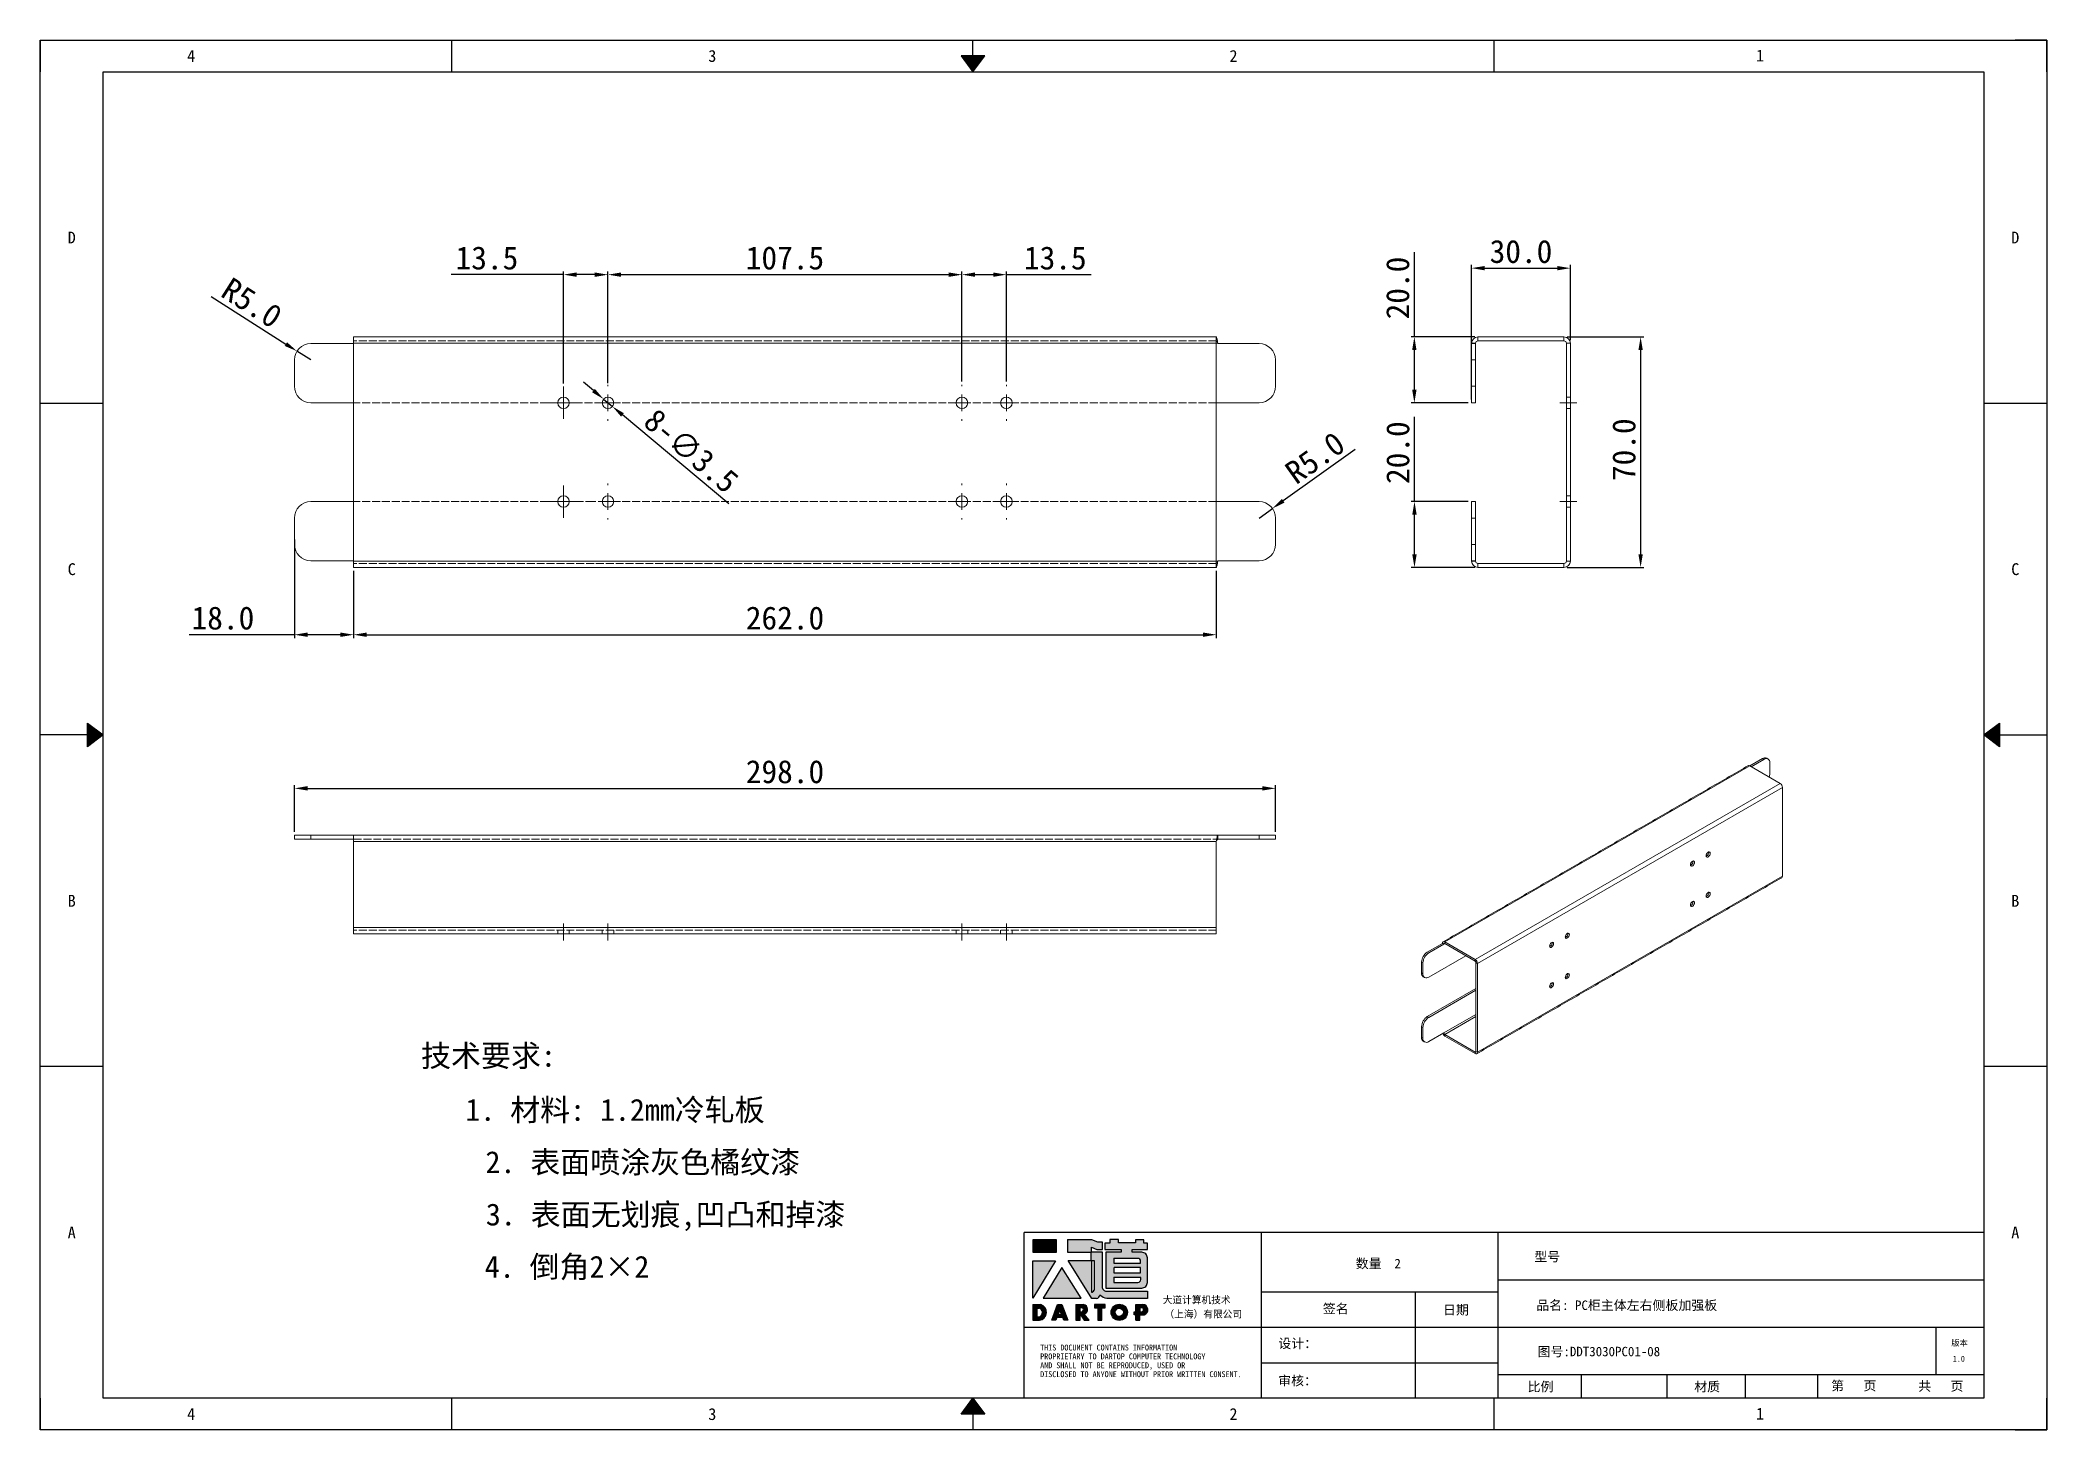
# Model space of a CAD drawing. Header units: millimetres. Extents: x 12436 to 30221, y 8547 to 23793.
# Drawn here: x 29223 to 29832, y 17318 to 17740 of the extents above; entities that cross this region are included whole.
import ezdxf
from ezdxf.enums import TextEntityAlignment as Align

# ---------------------------------------------------------------- set-up
doc = ezdxf.new("R2010")
doc.units = ezdxf.units.MM
doc.header["$PDSIZE"] = -1
for name, pattern in [('ACAD_ISO02W100', [15, 12, -3]), ('CENTER', [10.16, 6.35, -1.27, 1.27, -1.27]), ('DOT', [0.25, 0, -0.25]), ('HIDDEN', [1.905, 1.27, -0.635])]:
    doc.linetypes.add(name, pattern=pattern)
for name, color, linetype in [('4', 7, 'Continuous'), ('print', 30, 'Continuous'), ('点画线', 1, 'CENTER'), ('虚线', 6, 'ACAD_ISO02W100')]:
    doc.layers.add(name, color=color, linetype=linetype)
doc.styles.add('Dartop', font='SIMFANG.TTF')
doc.styles.add('HZ', font='SimSun.ttf')
doc.styles.add('hzHT', font='SIMHEI.TTF')
doc.dimstyles.new('副本 (2) ISO-25', dxfattribs={"dimtxt": 7, "dimasz": 4, "dimexe": 1, "dimexo": 1, "dimgap": 1.524, "dimtad": 1, "dimdec": 1, "dimzin": 0, "dimdsep": 46, "dimtxsty": 'Standard', "dimcen": 2.5, "dimclrd": 4, "dimclre": 4, "dimclrt": 4, "dimadec": 0, "dimazin": 0, "dimtfac": 1, "dimtdec": 1, "dimtmove": 0, "dimatfit": 3, "dimfxl": 1, "dimtzin": 0, "dimarcsym": 0})

msp = doc.modelspace()

# ---------------------------------------------------------------- texts
at = {"color": 0}
for s, height, style, p in [('4', 3.598, 'Dartop', (29268.673, 17734.903)), ('3', 3.598, 'Dartop', (29426.977, 17734.903)), ('2', 3.598, 'Dartop', (29585.281, 17734.903)), ('1', 3.598, 'Dartop', (29745.225, 17735.017)), ('D', 3.598, 'Dartop', (29232.416, 17679.736)), ('D', 3.598, 'Dartop', (29822.738, 17679.736)), ('C', 3.598, 'Dartop', (29232.416, 17578.997)), ('C', 3.598, 'Dartop', (29822.738, 17578.997)), ('B', 3.598, 'Dartop', (29232.416, 17478.258)), ('B', 3.598, 'Dartop', (29822.738, 17478.258)), ('A', 3.598, 'Dartop', (29232.416, 17377.519)), ('A', 3.598, 'Dartop', (29822.738, 17377.519)), ('型号', 2.8783, 'hzHT', (29680.566, 17370.198)), ('数量  2', 2.8783, 'hzHT', (29629.268, 17368.084)), ('签名', 2.8783, 'hzHT', (29616.338, 17354.367)), ('日期', 2.8783, 'hzHT', (29652.86, 17354.013)), ('品名: PC柜主体左右侧板加强板  ', 2.87826, 'hzHT', (29706.672, 17355.422)), ('图号:DDT3030PC01-08', 2.87826, 'hzHT', (29696.263, 17341.353)), ('版本', 1.7989, 'hzHT', (29805.809, 17343.961)), ('1.0', 1.7989, 'Dartop', (29805.593, 17339.153)), ('比例', 2.8783, 'hzHT', (29678.559, 17330.672)), ('材质', 2.8783, 'hzHT', (29729.163, 17330.672)), ('第   页', 2.8783, 'hzHT', (29773.688, 17330.971)), ('共   页', 2.8783, 'hzHT', (29800.127, 17330.866)), ('4', 3.598, 'Dartop', (29268.673, 17322.352)), ('3', 3.598, 'Dartop', (29426.977, 17322.352)), ('2', 3.598, 'Dartop', (29585.281, 17322.352)), ('1', 3.598, 'Dartop', (29745.225, 17322.467))]:
    msp.add_text(s, height=height, dxfattribs=dict(at, style=style)).set_placement(p, align=Align.MIDDLE_CENTER)
at = {"style": 'HZ'}
for s, height, p in [('技术要求:', 6.6746, (29358.983, 17431.213)), ('     1. 材料: 1.2mm冷轧板      ', 6.67459, (29399.693, 17414.772)), ('    2. 表面喷涂灰色橘纹漆', 6.67459, (29396.783, 17398.88)), ('3. 表面无划痕,凹凸和掉漆', 6.67459, (29412.808, 17382.988)), ('4. 倒角2×2         ', 6.67459, (29403.277, 17367.096))]:
    msp.add_text(s, height=height, dxfattribs=at).set_placement(p, align=Align.MIDDLE_CENTER)
at = {"color": 0, "style": 'hzHT'}
for s, height, p in [('THIS DOCUMENT CONTAINS INFORMATION', 1.79891, (29526.576, 17341.667)), ('PROPRIETARY TO DARTOP COMPUTER TECHNOLOGY', 1.79891, (29526.576, 17338.969)), ('设计：', 2.8783, (29598.902, 17342.376)), ('AND SHALL NOT BE REPRODUCED, USED OR', 1.79891, (29526.576, 17336.27)), ('DISCLOSED TO ANYONE WITHOUT PRIOR WRITTEN CONSENT.', 1.79891, (29526.576, 17333.572)), ('审核：', 2.8783, (29598.859, 17331.041))]:
    msp.add_text(s, height=height, dxfattribs=at).set_placement(p)
at = {"layer": '4', "color": 0, "style": 'hzHT'}
for s, p in [('大道计算机技术', (29563.783, 17355.955)), ('（上海）有限公司', (29564.326, 17351.653))]:
    msp.add_text(s, height=2.1587, dxfattribs=at).set_placement(p)

# ---------------------------------------------------------------- blocks, each defined once
blk = doc.blocks.new('*U72')
at = {"color": 254, "linetype": 'Continuous', "extrusion": (0, 0, -1)}
for points in [[(-17, 0.333), (-16.812, 0.25), (-17, 0.5)], [(-17, 0.333), (-17.188, 0.25), (-16.812, 0.25)], [(-17, 0.333), (-17, 0.5), (-17.188, 0.25)]]:
    blk.add_solid(points, dxfattribs=at)
blk = doc.blocks.new('*U71')
at = {"color": 254, "linetype": 'Continuous', "extrusion": (0, 0, -1)}
for points in [[(-33.167, 11), (-33, 11), (-33.25, 11.188)], [(-33.167, 11), (-33.25, 11.188), (-33.25, 10.812)], [(-33.167, 11), (-33.25, 10.812), (-33, 11)]]:
    blk.add_solid(points, dxfattribs=at)
blk = doc.blocks.new('*U73')
at = {"color": 254, "linetype": 'Continuous'}
for points in [[(17, 21.667), (17.188, 21.75), (16.812, 21.75)], [(17, 21.667), (16.812, 21.75), (17, 21.5)], [(17, 21.667), (17, 21.5), (17.188, 21.75)]]:
    blk.add_solid(points, dxfattribs=at)
blk = doc.blocks.new('*U70')
at = {"color": 254, "linetype": 'Continuous', "extrusion": (0, 0, -1)}
for points in [[(-0.833, 11), (-0.75, 10.812), (-0.75, 11.188)], [(-0.833, 11), (-0.75, 11.188), (-1, 11)], [(-0.833, 11), (-1, 11), (-0.75, 10.812)]]:
    blk.add_solid(points, dxfattribs=at)
blk = doc.blocks.new('dadao')
for p, q in [((48, 19.2), (44.9, 10.4)), ((44.9, 10.4), (51.2, 10.4)), ((51.2, 10.4), (48, 19.2))]:
    blk.add_line(p, q)
for points in [[(41.8, 121.6), (41.8, 143.7), (-0.4, 143.7), (-0.4, 121.6), (41.8, 121.6)], [(104.8, 122), (104.8, 130.3), (114.1, 126.3), (124.2, 126.3), (124.2, 139.6), (115.9, 139.6), (105.1, 143.9), (61.5, 143.9)], [(61.7, 144), (61.7, 121.3), (103.9, 121.3)], [(113.4, 38.7), (105.1, 38.7), (63, 106.5), (103.9, 106.5), (103.9, 120.9), (103.9, 121.3)], [(109.7, 53.6), (109.7, 106.2), (104.3, 106.2), (104.3, 50.4), (106.6, 50.4)], [(144.6, 94.4), (144.6, 84.8), (192, 84.8), (192, 94.1), (144.9, 94.1)], [(120.2, 45), (119.5, 45), (119.5, 44.6)], [(0, 28), (0, 0), (11.8, 0)], [(0.1, 28), (14, 28)], [(7.1, 21.8), (7.1, 6.1), (12, 6.1)], [(7.1, 21.8), (11.4, 21.8)], [(76.8, 28.2), (76.8, 0), (84.1, 0), (84.1, 11.1), (91.6, -0.1), (100.3, -0.1), (91.7, 11.1)], [(76.8, 28.2), (90.6, 28.2)], [(84, 22.7), (84, 15.3), (87.2, 15.3)], [(84, 22.7), (87.3, 22.7)], [(183.7, 0), (183.7, 9.6), (180.6, 9.6), (180.6, 14.9), (183.8, 14.9), (183.8, 28.1), (196.1, 28.1), (196.5, 28.1)], [(183.7, 0), (190.9, 0), (190.9, 9.6), (198.8, 9.6)], [(194.9, 22.3), (190.8, 22.3), (190.8, 15), (194.4, 15)]]:
    blk.add_lwpolyline(points)
blk.add_lwpolyline([(137.1, 144.2), (137.1, 137.9), (128.3, 137.9), (128.3, 126.5), (157.3, 126.5), (157.3, 121.5), (130.3, 121.5), (130.3, 57.5), (194.4, 57.5, 0.414214), (204.4, 67.5), (204.4, 111.3, 0.414214), (194.4, 121.3), (177.5, 121.3), (177.5, 126.3), (204.7, 126.3), (204.7, 137.7), (198.2, 137.7), (198.2, 143.9), (183.3, 143.9), (183.3, 138), (153, 138), (153, 144.2), (137.1, 144.2)], format="xyb", close=True)
for points in [[(104.8, 122), (123.4, 122), (123.4, 60, 0.414214), (131.4, 52), (204.8, 52), (204.8, 39.1), (131.7, 39.1)], [(144.3, 110.8), (144.3, 101.8), (192.3, 101.8), (192.3, 105.5, 0.414214), (187.3, 110.5), (144.3, 110.5)], [(144.6, 77), (144.6, 67.5), (187.6, 67.5, 0.414214), (192.6, 72.5), (192.6, 76.4), (144.6, 76.4)]]:
    blk.add_lwpolyline(points, format="xyb")
for points in [[(-0.3, 106.2), (40.4, 106.2), (-0.3, 39.7), (-0.3, 106.2)], [(51.7, 94.1), (18.4, 39.3), (86.2, 39.3)], [(43.8, 28.2), (51.8, 28.2), (62.6, -0.1), (55, -0.1), (53.2, 5), (42.9, 5), (41.1, 0), (33.6, 0)], [(110, 28.1), (110, 21.9), (116, 21.9), (116, -0.1), (123.2, -0.1), (123.2, 22), (129.2, 22), (129.2, 28.1), (110, 28.1)]]:
    blk.add_lwpolyline(points, close=True)
for radius in [14.5, 7.44]:
    blk.add_circle((154.2, 14.2), radius)
for centre, radius, start, end in [((99.2, 60.7), 12.6, 305.6399, 325.969), ((111.6, 46.7), 8.19, 282.9811, 347.6627), ((136, 61.7), 22.9, 226.7358, 259.3209), ((8.5, 13.9), 8.49, 294.2143, 69.7177), ((9.6, 14.2), 14.4, 278.6604, 72.3203), ((86.4, 19), 3.8, 282.527, 76.7196), ((88.6, 19.4), 8.95, 290.6073, 77.2124), ((193.7, 18.7), 3.8, 280.9891, 72.5513), ((195.7, 18.6), 9.51, 288.8959, 85.2442)]:
    blk.add_arc(centre, radius, start, end)
blk = doc.blocks.new('SW_CENTERMARKSYMBOL_0')
at = {"color": 0, "linetype": 'Continuous', "lineweight": 0}
for p, q in [((-5, 0), (-5.5, 0)), ((0, 0), (-2.5, 0)), ((0, 5), (0, 5.5)), ((0, 0), (0, 2.5)), ((0, 0), (0, -2.5)), ((0, 0), (2.5, 0)), ((5, 0), (5.5, 0)), ((0, -5), (0, -5.5))]:
    blk.add_line(p, q, dxfattribs=at)
blk = doc.blocks.new('SW_CENTERMARKSYMBOL_1')
at = {"color": 0, "linetype": 'Continuous', "lineweight": 0}
for p, q in [((-2.5, 0), (-4.9, 0)), ((0, 0), (-2.5, 0)), ((0, 2.5), (0, 4.9)), ((0, 0), (0, 2.5)), ((0, 0), (0, -2.5)), ((0, 0), (2.5, 0)), ((2.5, 0), (4.9, 0)), ((0, -2.5), (0, -4.9))]:
    blk.add_line(p, q, dxfattribs=at)
blk = doc.blocks.new('SW_CENTERMARKSYMBOL_2')
at = {"color": 0, "linetype": 'Continuous', "lineweight": 0}
for p, q in [((-2.5, 0), (-4.9, 0)), ((0, 0), (-2.5, 0)), ((0, 2.5), (0, 4.9)), ((0, 0), (0, 2.5)), ((0, 0), (0, -2.5)), ((0, 0), (2.5, 0)), ((2.5, 0), (4.9, 0)), ((0, -2.5), (0, -4.9))]:
    blk.add_line(p, q, dxfattribs=at)
blk = doc.blocks.new('SW_CENTERMARKSYMBOL_3')
at = {"color": 0, "linetype": 'Continuous', "lineweight": 0}
for p, q in [((-5, 0), (-5.5, 0)), ((0, 0), (-2.5, 0)), ((0, 5), (0, 5.5)), ((0, 0), (0, 2.5)), ((0, 0), (0, -2.5)), ((0, 0), (2.5, 0)), ((5, 0), (5.5, 0)), ((0, -5), (0, -5.5))]:
    blk.add_line(p, q, dxfattribs=at)
blk = doc.blocks.new('SW_CENTERMARKSYMBOL_4')
at = {"color": 0, "linetype": 'Continuous', "lineweight": 0}
for p, q in [((-5, 0), (-5.5, 0)), ((0, 0), (-2.5, 0)), ((0, 5), (0, 5.5)), ((0, 0), (0, 2.5)), ((0, 0), (0, -2.5)), ((0, 0), (2.5, 0)), ((5, 0), (5.5, 0)), ((0, -5), (0, -5.5))]:
    blk.add_line(p, q, dxfattribs=at)
blk = doc.blocks.new('SW_CENTERMARKSYMBOL_5')
at = {"color": 0, "linetype": 'Continuous', "lineweight": 0}
for p, q in [((-5, 0), (-5.5, 0)), ((0, 0), (-2.5, 0)), ((0, 5), (0, 5.5)), ((0, 0), (0, 2.5)), ((0, 0), (0, -2.5)), ((0, 0), (2.5, 0)), ((5, 0), (5.5, 0)), ((0, -5), (0, -5.5))]:
    blk.add_line(p, q, dxfattribs=at)
blk = doc.blocks.new('SW_CENTERMARKSYMBOL_6')
at = {"color": 0, "linetype": 'Continuous', "lineweight": 0}
for p, q in [((-5, 0), (-5.5, 0)), ((0, 0), (-2.5, 0)), ((0, 5), (0, 5.5)), ((0, 0), (0, 2.5)), ((0, 0), (0, -2.5)), ((0, 0), (2.5, 0)), ((5, 0), (5.5, 0)), ((0, -5), (0, -5.5))]:
    blk.add_line(p, q, dxfattribs=at)
blk = doc.blocks.new('SW_CENTERMARKSYMBOL_7')
at = {"color": 0, "linetype": 'Continuous', "lineweight": 0}
for p, q in [((-5, 0), (-5.5, 0)), ((0, 0), (-2.5, 0)), ((0, 5), (0, 5.5)), ((0, 0), (0, 2.5)), ((0, 0), (0, -2.5)), ((0, 0), (2.5, 0)), ((5, 0), (5.5, 0)), ((0, -5), (0, -5.5))]:
    blk.add_line(p, q, dxfattribs=at)
blk = doc.blocks.new('*D119')
at = {"color": 4, "lineweight": -2}
for p, q in [((29622.29, 17615.34), (29600.39, 17599.76)), ((29593.05, 17594.54), (29597.13, 17597.44))]:
    blk.add_line(p, q, dxfattribs=at)
at = {"color": 4}
blk.add_solid([(29600, 17600.3), (29600.77, 17599.22), (29597.13, 17597.44)], dxfattribs=at)
at = {"layer": 'Defpoints', "color": 0}
for p in [(29597.13, 17597.44), (29593.05, 17594.54)]:
    blk.add_point(p, dxfattribs=at)
at = {"color": 4, "insert": (29610.05, 17612.8), "char_height": 7, "attachment_point": 5, "rotation": 35.42848}
blk.add_mtext('R5.0', dxfattribs=at)
blk = doc.blocks.new('*D120')
at = {"color": 4, "lineweight": -2}
for p, q in [((29274.76, 17661.78), (29297.45, 17647.37)), ((29305.05, 17642.54), (29300.83, 17645.22))]:
    blk.add_line(p, q, dxfattribs=at)
at = {"color": 4}
blk.add_solid([(29297.81, 17647.93), (29297.1, 17646.81), (29300.83, 17645.22)], dxfattribs=at)
at = {"layer": 'Defpoints', "color": 0}
for p in [(29300.83, 17645.22), (29305.05, 17642.54)]:
    blk.add_point(p, dxfattribs=at)
at = {"color": 4, "insert": (29287.12, 17659.89), "char_height": 7, "attachment_point": 5, "rotation": 327.57403}
blk.add_mtext('R5.0', dxfattribs=at)
blk = doc.blocks.new('*D121')
at = {"color": 4, "lineweight": -2}
for p, q in [((29300.05, 17587.97), (29300.05, 17558.09)), ((29318.05, 17578.54), (29318.05, 17558.09)), ((29300.05, 17559.09), (29268.07, 17559.09)), ((29314.05, 17559.09), (29304.05, 17559.09))]:
    blk.add_line(p, q, dxfattribs=at)
at = {"color": 4}
for points in [[(29304.05, 17559.76), (29304.05, 17558.43), (29300.05, 17559.09)], [(29314.05, 17559.76), (29314.05, 17558.43), (29318.05, 17559.09)]]:
    blk.add_solid(points, dxfattribs=at)
at = {"layer": 'Defpoints', "color": 0}
for p in [(29300.05, 17588.97), (29318.05, 17579.54), (29318.05, 17559.09)]:
    blk.add_point(p, dxfattribs=at)
at = {"color": 4, "insert": (29278.34, 17564.12), "char_height": 7, "attachment_point": 5}
blk.add_mtext('18.0', dxfattribs=at)
blk = doc.blocks.new('*D122')
at = {"color": 4, "lineweight": -2}
for p, q in [((29300.05, 17499.19), (29300.05, 17513.42)), ((29304.05, 17512.42), (29594.05, 17512.42)), ((29598.05, 17499.19), (29598.05, 17513.42))]:
    blk.add_line(p, q, dxfattribs=at)
at = {"color": 4}
for points in [[(29304.05, 17513.09), (29304.05, 17511.75), (29300.05, 17512.42)], [(29594.05, 17513.09), (29594.05, 17511.75), (29598.05, 17512.42)]]:
    blk.add_solid(points, dxfattribs=at)
at = {"layer": 'Defpoints', "color": 0}
for p in [(29598.05, 17512.42), (29300.05, 17498.19), (29598.05, 17498.19)]:
    blk.add_point(p, dxfattribs=at)
at = {"color": 4, "insert": (29449.05, 17517.44), "char_height": 7, "attachment_point": 5}
blk.add_mtext('298.0', dxfattribs=at)
blk = doc.blocks.new('*D123')
at = {"color": 4, "lineweight": -2}
for p, q in [((29318.05, 17578.54), (29318.05, 17558.09)), ((29580.05, 17578.54), (29580.05, 17558.09)), ((29322.05, 17559.09), (29576.05, 17559.09))]:
    blk.add_line(p, q, dxfattribs=at)
at = {"color": 4}
for points in [[(29322.05, 17559.76), (29322.05, 17558.43), (29318.05, 17559.09)], [(29576.05, 17559.76), (29576.05, 17558.43), (29580.05, 17559.09)]]:
    blk.add_solid(points, dxfattribs=at)
at = {"layer": 'Defpoints', "color": 0}
for p in [(29318.05, 17579.54), (29580.05, 17579.54), (29580.05, 17559.09)]:
    blk.add_point(p, dxfattribs=at)
at = {"color": 4, "insert": (29449.05, 17564.12), "char_height": 7, "attachment_point": 5}
blk.add_mtext('262.0', dxfattribs=at)
blk = doc.blocks.new('*D124')
at = {"color": 4, "lineweight": -2}
for p, q in [((29657.6, 17630.54), (29657.6, 17671.44)), ((29661.6, 17670.44), (29683.6, 17670.44)), ((29687.6, 17648.61), (29687.6, 17671.44))]:
    blk.add_line(p, q, dxfattribs=at)
at = {"color": 4}
for points in [[(29661.6, 17671.1), (29661.6, 17669.77), (29657.6, 17670.44)], [(29683.6, 17671.1), (29683.6, 17669.77), (29687.6, 17670.44)]]:
    blk.add_solid(points, dxfattribs=at)
at = {"layer": 'Defpoints', "color": 0}
for p in [(29687.6, 17670.44), (29687.6, 17647.61), (29657.6, 17629.54)]:
    blk.add_point(p, dxfattribs=at)
at = {"color": 4, "insert": (29672.6, 17675.46), "char_height": 7, "attachment_point": 5}
blk.add_mtext('30.0', dxfattribs=at)
blk = doc.blocks.new('*D125')
at = {"color": 4, "lineweight": -2}
for p, q in [((29686.67, 17649.54), (29709.94, 17649.54)), ((29708.94, 17645.54), (29708.94, 17583.54)), ((29686.67, 17579.54), (29709.94, 17579.54))]:
    blk.add_line(p, q, dxfattribs=at)
at = {"color": 4}
for points in [[(29708.28, 17645.54), (29709.61, 17645.54), (29708.94, 17649.54)], [(29708.28, 17583.54), (29709.61, 17583.54), (29708.94, 17579.54)]]:
    blk.add_solid(points, dxfattribs=at)
at = {"layer": 'Defpoints', "color": 0}
for p in [(29685.67, 17649.54), (29685.67, 17579.54), (29708.94, 17579.54)]:
    blk.add_point(p, dxfattribs=at)
at = {"color": 4, "insert": (29703.92, 17615.29), "char_height": 7, "attachment_point": 5, "rotation": 90}
blk.add_mtext('70.0', dxfattribs=at)
blk = doc.blocks.new('*D126')
at = {"color": 4, "lineweight": -2}
for p, q in [((29381.8, 17668.46), (29347.68, 17668.46)), ((29381.8, 17635.44), (29381.8, 17669.46)), ((29391.3, 17668.46), (29385.8, 17668.46)), ((29395.3, 17636.04), (29395.3, 17669.46))]:
    blk.add_line(p, q, dxfattribs=at)
at = {"color": 4}
for points in [[(29385.8, 17669.13), (29385.8, 17667.79), (29381.8, 17668.46)], [(29391.3, 17669.13), (29391.3, 17667.79), (29395.3, 17668.46)]]:
    blk.add_solid(points, dxfattribs=at)
at = {"layer": 'Defpoints', "color": 0}
for p in [(29395.3, 17668.46), (29381.8, 17634.44), (29395.3, 17635.04)]:
    blk.add_point(p, dxfattribs=at)
at = {"color": 4, "insert": (29358.53, 17673.49), "char_height": 7, "attachment_point": 5}
blk.add_mtext('13.5', dxfattribs=at)
blk = doc.blocks.new('*D127')
at = {"color": 4, "lineweight": -2}
for p, q in [((29395.3, 17635.54), (29395.3, 17669.46)), ((29399.3, 17668.46), (29498.8, 17668.46)), ((29502.8, 17636.04), (29502.8, 17669.46))]:
    blk.add_line(p, q, dxfattribs=at)
at = {"color": 4}
for points in [[(29399.3, 17669.13), (29399.3, 17667.79), (29395.3, 17668.46)], [(29498.8, 17669.13), (29498.8, 17667.79), (29502.8, 17668.46)]]:
    blk.add_solid(points, dxfattribs=at)
at = {"layer": 'Defpoints', "color": 0}
for p in [(29502.8, 17668.46), (29395.3, 17634.54), (29502.8, 17635.04)]:
    blk.add_point(p, dxfattribs=at)
at = {"color": 4, "insert": (29449.05, 17673.49), "char_height": 7, "attachment_point": 5}
blk.add_mtext('107.5', dxfattribs=at)
blk = doc.blocks.new('*D128')
at = {"color": 4, "lineweight": -2}
for p, q in [((29502.8, 17636.04), (29502.8, 17669.46)), ((29506.8, 17668.46), (29512.3, 17668.46)), ((29516.3, 17636.04), (29516.3, 17669.46)), ((29516.3, 17668.46), (29542.02, 17668.46))]:
    blk.add_line(p, q, dxfattribs=at)
at = {"color": 4}
for points in [[(29506.8, 17669.13), (29506.8, 17667.79), (29502.8, 17668.46)], [(29512.3, 17669.13), (29512.3, 17667.79), (29516.3, 17668.46)]]:
    blk.add_solid(points, dxfattribs=at)
at = {"layer": 'Defpoints', "color": 0}
for p in [(29516.3, 17668.46), (29502.8, 17635.04), (29516.3, 17635.04)]:
    blk.add_point(p, dxfattribs=at)
at = {"color": 4, "insert": (29531.16, 17673.49), "char_height": 7, "attachment_point": 5}
blk.add_mtext('13.5', dxfattribs=at)
blk = doc.blocks.new('*D129')
at = {"color": 4, "lineweight": -2}
for p, q in [((29390.89, 17633.23), (29387.82, 17635.8)), ((29393.96, 17630.67), (29396.64, 17628.42)), ((29431.96, 17598.87), (29399.71, 17625.85))]:
    blk.add_line(p, q, dxfattribs=at)
at = {"color": 4}
for points in [[(29391.32, 17633.74), (29390.46, 17632.72), (29393.96, 17630.67)], [(29400.14, 17626.36), (29399.28, 17625.34), (29396.64, 17628.42)]]:
    blk.add_solid(points, dxfattribs=at)
at = {"layer": 'Defpoints', "color": 0}
for p in [(29393.96, 17630.67), (29396.64, 17628.42)]:
    blk.add_point(p, dxfattribs=at)
at = {"color": 4, "insert": (29420.59, 17614.93), "char_height": 7, "attachment_point": 5, "rotation": 320.07435}
blk.add_mtext('8-∅3.5', dxfattribs=at)
blk = doc.blocks.new('*D130')
at = {"color": 4, "lineweight": -2}
for p, q in [((29640.22, 17649.54), (29640.22, 17675.26)), ((29658.54, 17649.54), (29639.22, 17649.54)), ((29640.22, 17633.54), (29640.22, 17645.54)), ((29656.6, 17629.54), (29639.22, 17629.54))]:
    blk.add_line(p, q, dxfattribs=at)
at = {"color": 4}
for points in [[(29639.55, 17645.54), (29640.88, 17645.54), (29640.22, 17649.54)], [(29639.55, 17633.54), (29640.88, 17633.54), (29640.22, 17629.54)]]:
    blk.add_solid(points, dxfattribs=at)
at = {"layer": 'Defpoints', "color": 0}
for p in [(29640.22, 17649.54), (29659.54, 17649.54), (29657.6, 17629.54)]:
    blk.add_point(p, dxfattribs=at)
at = {"color": 4, "insert": (29635.19, 17664.4), "char_height": 7, "attachment_point": 5, "rotation": 90}
blk.add_mtext('20.0', dxfattribs=at)
blk = doc.blocks.new('*D131')
at = {"color": 4, "lineweight": -2}
for p, q in [((29640.25, 17599.54), (29640.25, 17625.26)), ((29656.6, 17599.54), (29639.25, 17599.54)), ((29640.25, 17583.54), (29640.25, 17595.54)), ((29658.54, 17579.54), (29639.25, 17579.54))]:
    blk.add_line(p, q, dxfattribs=at)
at = {"color": 4}
for points in [[(29639.59, 17595.54), (29640.92, 17595.54), (29640.25, 17599.54)], [(29639.59, 17583.54), (29640.92, 17583.54), (29640.25, 17579.54)]]:
    blk.add_solid(points, dxfattribs=at)
at = {"layer": 'Defpoints', "color": 0}
for p in [(29640.25, 17599.54), (29657.6, 17599.54), (29659.54, 17579.54)]:
    blk.add_point(p, dxfattribs=at)
at = {"color": 4, "insert": (29635.23, 17614.4), "char_height": 7, "attachment_point": 5, "rotation": 90}
blk.add_mtext('20.0', dxfattribs=at)

# ---------------------------------------------------------------- dimensions: what is measured, and where the dimension line sits
for base, p1, p2, picture, middle in [((29395.301, 17668.461), (29381.801, 17634.442), (29395.301, 17635.042), '*D126', (29358.534, 17668.461)), ((29318.051, 17559.092), (29300.051, 17588.971), (29318.051, 17579.542), '*D121', (29278.342, 17559.092))]:
    dim = msp.add_linear_dim(base=base, p1=p1, p2=p2, dimstyle='副本 (2) ISO-25')
    dim.commit()
    dim.dimension.update_dxf_attribs({"geometry": picture, "text_midpoint": middle, "dimtype": 160})
for base, p1, p2, picture, middle in [((29502.801, 17668.461), (29395.301, 17634.542), (29502.801, 17635.042), '*D127', (29449.051, 17673.485)), ((29516.301, 17668.461), (29502.801, 17635.042), (29516.301, 17635.042), '*D128', (29531.159, 17673.485)), ((29687.603, 17670.436), (29657.603, 17629.542), (29687.603, 17647.606), '*D124', (29672.603, 17675.46)), ((29580.051, 17559.092), (29318.051, 17579.542), (29580.051, 17579.542), '*D123', (29449.051, 17564.116)), ((29598.051, 17512.419), (29300.051, 17498.189), (29598.051, 17498.189), '*D122', (29449.051, 17517.443))]:
    dim = msp.add_linear_dim(base=base, p1=p1, p2=p2, dimstyle='副本 (2) ISO-25')
    dim.commit()
    dim.dimension.update_dxf_attribs({"geometry": picture, "text_midpoint": middle})
for base, p1, p2, picture, middle in [((29640.218, 17649.542), (29657.603, 17629.542), (29659.539, 17649.542), '*D130', (29635.194, 17664.4)), ((29640.252, 17599.542), (29659.539, 17579.542), (29657.603, 17599.542), '*D131', (29635.228, 17614.4))]:
    dim = msp.add_linear_dim(base=base, p1=p1, p2=p2, angle=90, dimstyle='副本 (2) ISO-25')
    dim.commit()
    dim.dimension.update_dxf_attribs({"geometry": picture, "text_midpoint": middle})
for center, mpoint, picture, middle in [((29305.051, 17642.542), (29300.831, 17645.223), '*D120', (29287.115, 17659.888)), ((29593.051, 17594.542), (29597.126, 17597.441), '*D119', (29610.054, 17612.804))]:
    dim = msp.add_radius_dim(center=center, mpoint=mpoint, dimstyle='副本 (2) ISO-25')
    dim.commit()
    dim.dimension.update_dxf_attribs({"geometry": picture, "text_midpoint": middle})
dim = msp.add_linear_dim(base=(29708.943, 17579.542), p1=(29685.666, 17649.542), p2=(29685.666, 17579.542), angle=90, dimstyle='副本 (2) ISO-25')
dim.commit()
dim.dimension.update_dxf_attribs({"geometry": '*D125', "text_midpoint": (29708.943, 17615.289), "dimtype": 160})
dim = msp.add_diameter_dim_2p(p1=(29393.959, 17630.666), p2=(29396.644, 17628.419), text='8-<>', dimstyle='副本 (2) ISO-25')
dim.commit()
dim.dimension.update_dxf_attribs({"geometry": '*D129', "text_midpoint": (29420.592, 17614.928)})

# ---------------------------------------------------------------- hatches: boundary and pattern name
for points in [[(29531.474, 17375.291), (29524.298, 17375.291), (29524.298, 17371.542), (29531.474, 17371.542)], [(29531.243, 17368.918), (29524.317, 17368.918), (29524.317, 17357.61)], [(29533.163, 17366.866), (29527.502, 17357.535), (29539.03, 17357.535)], [(29546.351, 17355.625), (29543.074, 17355.625), (29543.074, 17354.586), (29544.096, 17354.586), (29544.096, 17350.84), (29545.32, 17350.84), (29545.32, 17354.588), (29546.351, 17354.588)]]:
    msp.add_hatch(color=0).paths.add_polyline_path(points)
h = msp.add_hatch(color=0)
h.paths.add_polyline_path([(29542.199, 17373.012), (29543.783, 17372.328), (29545.495, 17372.328), (29545.495, 17374.594), (29544.082, 17374.594), (29542.242, 17375.321), (29534.865, 17375.321), (29534.865, 17371.488), (29542.042, 17371.488), (29542.042, 17371.411), (29542.042, 17368.961), (29535.083, 17368.961), (29542.241, 17357.441), (29543.659, 17357.441, 0.2793748), (29544.693, 17358.447), (29544.693, 17358.5), (29544.818, 17358.5, 0.1431454), (29546.77, 17357.507), (29559.209, 17357.507), (29559.209, 17359.692), (29546.717, 17359.692, -0.4142136), (29545.356, 17361.053), (29545.356, 17371.61), (29542.199, 17371.61)])
h.paths.add_polyline_path([(29542.115, 17368.912), (29543.027, 17368.912), (29543.027, 17359.971, -0.0889357), (29542.498, 17359.427), (29542.111, 17359.427)], flags=16)
h = msp.add_hatch(color=0)
h.paths.add_polyline_path([(29559.187, 17374.277), (29558.081, 17374.277), (29558.081, 17375.33), (29555.551, 17375.33), (29555.551, 17374.33), (29550.386, 17374.33), (29550.386, 17375.383), (29547.681, 17375.383), (29547.681, 17374.31), (29546.187, 17374.31), (29546.187, 17372.369), (29551.119, 17372.369), (29551.119, 17371.511), (29546.523, 17371.511), (29546.523, 17360.642), (29557.434, 17360.642, 0.4142136), (29559.135, 17362.343), (29559.135, 17369.786, 0.4142136), (29557.434, 17371.487), (29554.55, 17371.487), (29554.55, 17372.329), (29559.187, 17372.329)])
h.paths.add_polyline_path([(29556.229, 17369.644, -0.4142136), (29557.079, 17368.794), (29557.079, 17368.17), (29548.911, 17368.17), (29548.911, 17369.644)], flags=16)
h.paths.add_polyline_path([(29557.027, 17366.854), (29557.027, 17365.275), (29548.963, 17365.275), (29548.963, 17366.854)], flags=16)
h.paths.add_polyline_path([(29557.132, 17363.854), (29557.132, 17363.177, -0.4142136), (29556.282, 17362.327), (29548.963, 17362.327), (29548.963, 17363.854)], flags=16)
h = msp.add_hatch(color=0)
h.paths.add_polyline_path([(29526.744, 17355.608), (29524.368, 17355.608), (29524.368, 17350.854), (29526.369, 17350.854, 0.7930159)])
h.paths.add_polyline_path([(29526.405, 17351.895), (29525.574, 17351.895), (29525.574, 17354.567), (29526.313, 17354.567, -0.6713609)], flags=16)
h = msp.add_hatch(color=0)
h.paths.add_polyline_path([(29533.181, 17355.647), (29531.825, 17355.647), (29530.081, 17350.849), (29531.366, 17350.849), (29531.668, 17351.7), (29533.408, 17351.7), (29533.717, 17350.839), (29535.012, 17350.839)])
h.paths.add_polyline_path([(29533.076, 17352.616), (29531.998, 17352.616), (29532.527, 17354.124)], flags=16)
h = msp.add_hatch(color=0)
h.paths.add_polyline_path([(29539.772, 17355.644), (29537.435, 17355.644), (29537.435, 17350.847), (29538.67, 17350.847), (29538.67, 17352.748), (29539.94, 17350.829), (29541.432, 17350.829), (29539.971, 17352.736, 0.7440549)])
h.paths.add_polyline_path([(29538.659, 17353.458), (29538.659, 17354.718), (29539.211, 17354.718, -0.796809), (29539.203, 17353.458)], flags=16)
h = msp.add_hatch(color=0)
h.paths.add_polyline_path([(29548.132, 17353.262, 1), (29553.058, 17353.262, 1)])
h.paths.add_polyline_path([(29551.86, 17353.262, -1), (29549.329, 17353.262, -1)], flags=16)
h = msp.add_hatch(color=0)
h.paths.add_polyline_path([(29557.783, 17355.633), (29557.712, 17355.633), (29555.629, 17355.633), (29555.629, 17353.394), (29555.076, 17353.394), (29555.076, 17352.485), (29555.62, 17352.485), (29555.62, 17350.855), (29556.836, 17350.855), (29556.836, 17352.491), (29558.173, 17352.491, 0.8123038)])
h.paths.add_polyline_path([(29556.818, 17353.4), (29556.818, 17354.652), (29557.51, 17354.652, -0.7782134), (29557.44, 17353.4)], flags=16)

# ---------------------------------------------------------------- linework, layer by layer
at = {"color": 0, "linetype": 'DOT'}
for p, q in [((29222.822, 17739.7), (29822.738, 17739.7)), ((29222.822, 17327.15), (29222.822, 17730.106)), ((29832.332, 17730.106), (29832.332, 17327.15)), ((29822.738, 17317.555), (29222.822, 17317.555))]:
    msp.add_line(p, q, dxfattribs=at)
at = {"color": 0}
for p, q in [((29222.822, 17739.7), (29222.822, 17730.106)), ((29222.822, 17739.7), (29222.822, 17739.7)), ((29347.825, 17730.106), (29347.825, 17739.7)), ((29506.129, 17734.903), (29506.129, 17739.7)), ((29664.433, 17730.106), (29664.433, 17739.7)), ((29832.332, 17739.7), (29822.738, 17739.7)), ((29832.332, 17730.106), (29832.332, 17739.7)), ((29242.01, 17327.15), (29242.01, 17730.106)), ((29242.01, 17730.106), (29813.143, 17730.106)), ((29813.143, 17730.106), (29813.143, 17327.15)), ((29242.01, 17629.367), (29222.822, 17629.367)), ((29832.332, 17629.367), (29813.143, 17629.367)), ((29237.213, 17528.628), (29222.822, 17528.628)), ((29817.941, 17528.628), (29832.332, 17528.628)), ((29242.01, 17427.889), (29222.822, 17427.889)), ((29832.332, 17427.889), (29813.143, 17427.889)), ((29813.143, 17377.519), (29521.72, 17377.519)), ((29521.72, 17327.15), (29521.72, 17377.519)), ((29593.676, 17377.519), (29593.676, 17327.15)), ((29665.633, 17327.15), (29665.633, 17377.519)), ((29593.676, 17359.53), (29665.633, 17359.53)), ((29640.448, 17359.53), (29640.448, 17327.15)), ((29665.633, 17363.128), (29813.143, 17363.128)), ((29521.72, 17348.736), (29593.676, 17348.736)), ((29593.676, 17348.736), (29813.143, 17348.736)), ((29798.752, 17334.345), (29798.752, 17348.736)), ((29593.676, 17337.943), (29665.633, 17337.943)), ((29665.633, 17334.345), (29813.143, 17334.345)), ((29690.949, 17327.15), (29690.949, 17334.345)), ((29717.039, 17327.15), (29717.039, 17334.345)), ((29740.757, 17327.15), (29740.757, 17334.345)), ((29762.774, 17327.15), (29762.774, 17334.345)), ((29222.822, 17327.15), (29222.822, 17317.555)), ((29813.143, 17327.15), (29242.01, 17327.15)), ((29347.825, 17317.555), (29347.825, 17327.15)), ((29506.129, 17322.352), (29506.129, 17317.555)), ((29664.433, 17317.555), (29664.433, 17327.15)), ((29832.332, 17317.555), (29832.332, 17327.15)), ((29222.822, 17317.555), (29222.822, 17317.555)), ((29822.738, 17317.555), (29832.332, 17317.555))]:
    msp.add_line(p, q, dxfattribs=at)
at = {"color": 7, "linetype": 'Continuous', "lineweight": 15}
for p, q in [((29305.051, 17647.542), (29318.051, 17647.542)), ((29580.051, 17649.542), (29318.051, 17649.542)), ((29318.051, 17649.542), (29318.051, 17647.606)), ((29580.051, 17647.606), (29318.051, 17647.606)), ((29318.051, 17647.606), (29318.051, 17581.479)), ((29580.051, 17649.542), (29580.051, 17647.606)), ((29580.051, 17647.606), (29580.051, 17581.479)), ((29580.051, 17647.606), (29580.512, 17647.606)), ((29580.512, 17647.606), (29580.551, 17647.542)), ((29580.551, 17647.542), (29593.051, 17647.542)), ((29658.803, 17647.606), (29657.603, 17647.606)), ((29657.603, 17647.542), (29657.603, 17647.606)), ((29657.603, 17647.542), (29658.803, 17647.542)), ((29657.603, 17642.542), (29657.603, 17647.542)), ((29658.803, 17647.542), (29658.803, 17647.606)), ((29658.803, 17642.542), (29658.803, 17647.542)), ((29659.539, 17648.342), (29659.539, 17649.542)), ((29659.539, 17649.542), (29685.666, 17649.542)), ((29659.539, 17648.342), (29685.666, 17648.342)), ((29685.666, 17648.342), (29685.666, 17649.542)), ((29687.603, 17647.606), (29686.403, 17647.606)), ((29686.403, 17647.606), (29686.403, 17581.479)), ((29687.603, 17647.606), (29687.603, 17581.479)), ((29300.051, 17634.542), (29300.051, 17642.542)), ((29598.051, 17642.542), (29598.051, 17634.542)), ((29657.603, 17634.542), (29657.603, 17642.542)), ((29657.603, 17642.542), (29658.803, 17642.542)), ((29658.803, 17634.542), (29658.803, 17642.542)), ((29657.603, 17634.542), (29658.803, 17634.542)), ((29657.603, 17629.542), (29657.603, 17634.542)), ((29658.803, 17629.542), (29658.803, 17634.542)), ((29318.051, 17629.542), (29305.051, 17629.542)), ((29383.551, 17629.542), (29380.051, 17629.542)), ((29397.051, 17629.542), (29393.551, 17629.542)), ((29504.551, 17629.542), (29501.051, 17629.542)), ((29518.051, 17629.542), (29514.551, 17629.542)), ((29593.051, 17629.542), (29580.051, 17629.542)), ((29657.603, 17629.542), (29658.803, 17629.542)), ((29318.051, 17599.542), (29305.051, 17599.542)), ((29383.551, 17599.542), (29380.051, 17599.542)), ((29397.051, 17599.542), (29393.551, 17599.542)), ((29504.551, 17599.542), (29501.051, 17599.542)), ((29518.051, 17599.542), (29514.551, 17599.542)), ((29593.051, 17599.542), (29580.051, 17599.542)), ((29657.603, 17599.542), (29657.603, 17594.542)), ((29657.603, 17599.542), (29658.803, 17599.542)), ((29658.803, 17599.542), (29658.803, 17594.542)), ((29300.051, 17594.542), (29300.051, 17586.542)), ((29598.051, 17586.542), (29598.051, 17594.542)), ((29657.603, 17594.542), (29658.803, 17594.542)), ((29657.603, 17594.542), (29657.603, 17586.542)), ((29658.803, 17594.542), (29658.803, 17586.542)), ((29657.603, 17586.542), (29658.803, 17586.542)), ((29657.603, 17586.542), (29657.603, 17581.542)), ((29658.803, 17586.542), (29658.803, 17581.542)), ((29305.051, 17581.542), (29318.051, 17581.542)), ((29580.051, 17581.479), (29318.051, 17581.479)), ((29318.051, 17581.479), (29318.051, 17579.542)), ((29580.051, 17579.542), (29318.051, 17579.542)), ((29580.051, 17581.479), (29580.051, 17579.542)), ((29580.512, 17581.479), (29580.051, 17581.479)), ((29580.512, 17581.479), (29580.551, 17581.542)), ((29580.551, 17581.542), (29593.051, 17581.542)), ((29657.603, 17581.542), (29658.803, 17581.542)), ((29657.603, 17581.542), (29657.603, 17581.479)), ((29658.803, 17581.479), (29657.603, 17581.479)), ((29658.803, 17581.542), (29658.803, 17581.479)), ((29659.539, 17580.742), (29659.539, 17579.542)), ((29685.666, 17580.742), (29659.539, 17580.742)), ((29685.666, 17579.542), (29659.539, 17579.542)), ((29685.666, 17579.542), (29685.666, 17580.742)), ((29686.403, 17581.479), (29687.603, 17581.479)), ((29742.069, 17519.233), (29649.438, 17465.758)), ((29742.069, 17519.233), (29751.307, 17513.9)), ((29742.092, 17519.22), (29745.981, 17521.465)), ((29742.516, 17518.975), (29746.405, 17521.22)), ((29745.981, 17521.465), (29746.405, 17521.22)), ((29748.173, 17520.199), (29748.173, 17516.933)), ((29751.307, 17513.9), (29658.676, 17460.425)), ((29751.991, 17512.714), (29659.36, 17459.24)), ((29751.991, 17512.714), (29751.991, 17485.717)), ((29300.051, 17498.189), (29300.051, 17496.989)), ((29300.051, 17498.189), (29305.051, 17498.189)), ((29300.051, 17496.989), (29305.051, 17496.989)), ((29305.051, 17498.189), (29305.051, 17496.989)), ((29305.051, 17498.189), (29318.051, 17498.189)), ((29305.051, 17496.989), (29318.051, 17496.989)), ((29318.051, 17496.252), (29318.051, 17498.189)), ((29318.051, 17498.189), (29580.512, 17498.189)), ((29580.051, 17496.252), (29318.051, 17496.252)), ((29318.051, 17496.252), (29318.051, 17470.125)), ((29580.051, 17496.252), (29580.051, 17470.125)), ((29580.512, 17496.989), (29580.512, 17498.189)), ((29580.512, 17498.189), (29580.551, 17498.189)), ((29580.512, 17496.989), (29580.551, 17496.989)), ((29580.551, 17498.189), (29580.551, 17496.989)), ((29580.551, 17498.189), (29593.051, 17498.189)), ((29580.551, 17496.989), (29593.051, 17496.989)), ((29593.051, 17498.189), (29593.051, 17496.989)), ((29593.051, 17498.189), (29598.051, 17498.189)), ((29593.051, 17496.989), (29598.051, 17496.989)), ((29598.051, 17498.189), (29598.051, 17496.989)), ((29724.704, 17489.585), (29724.061, 17489.213)), ((29729.477, 17492.34), (29728.834, 17491.969)), ((29751.991, 17485.717), (29659.36, 17432.242)), ((29580.051, 17470.125), (29318.051, 17470.125)), ((29318.051, 17470.125), (29318.051, 17468.189)), ((29580.051, 17470.125), (29580.051, 17468.189)), ((29580.051, 17468.189), (29318.051, 17468.189)), ((29644.158, 17462.683), (29648.754, 17465.337)), ((29644.158, 17462.683), (29644.582, 17462.438)), ((29644.582, 17462.438), (29649.178, 17465.092)), ((29649.178, 17465.118), (29648.754, 17465.363)), ((29648.754, 17465.337), (29648.754, 17465.363)), ((29648.754, 17465.337), (29649.178, 17465.092)), ((29649.178, 17465.118), (29649.438, 17465.268)), ((29649.178, 17465.092), (29649.178, 17465.118)), ((29649.438, 17465.758), (29658.676, 17460.425)), ((29649.438, 17465.268), (29649.438, 17465.758)), ((29649.438, 17465.268), (29658.676, 17459.936)), ((29681.924, 17464.888), (29681.281, 17464.517)), ((29686.697, 17467.644), (29686.054, 17467.273)), ((29642.39, 17459.622), (29642.814, 17459.377)), ((29642.39, 17456.355), (29642.39, 17459.622)), ((29642.814, 17456.11), (29642.814, 17459.377)), ((29655.826, 17461.581), (29644.582, 17455.09)), ((29658.676, 17459.936), (29658.676, 17460.425)), ((29659.36, 17459.24), (29658.936, 17459.484)), ((29658.936, 17459.484), (29658.936, 17432.487)), ((29659.36, 17459.24), (29659.36, 17432.242)), ((29642.39, 17456.355), (29642.814, 17456.11)), ((29658.936, 17451.618), (29644.158, 17443.086)), ((29658.936, 17451.128), (29644.582, 17442.841)), ((29642.39, 17440.025), (29642.814, 17439.78)), ((29642.39, 17440.025), (29642.39, 17436.758)), ((29642.814, 17439.78), (29642.814, 17436.513)), ((29644.158, 17443.086), (29644.582, 17442.841)), ((29644.582, 17435.493), (29649.178, 17438.146)), ((29649.178, 17438.12), (29649.156, 17438.133)), ((29658.936, 17443.753), (29649.178, 17438.12)), ((29649.178, 17438.146), (29649.178, 17438.12)), ((29649.438, 17437.669), (29658.936, 17443.152)), ((29642.39, 17436.758), (29642.814, 17436.513)), ((29649.438, 17437.669), (29649.438, 17437.179)), ((29658.676, 17432.336), (29649.438, 17437.669)), ((29658.676, 17431.847), (29649.438, 17437.179)), ((29658.936, 17432.487), (29658.676, 17432.336)), ((29658.676, 17431.847), (29658.676, 17432.336)), ((29658.936, 17432.487), (29659.36, 17432.242))]:
    msp.add_line(p, q, dxfattribs=at)
at = {"color": 7, "linetype": 'HIDDEN', "lineweight": 0}
msp.add_line((29393.551, 17599.542), (29383.551, 17599.542), dxfattribs=at)
at = {"color": 0}
for points in [[(29506.129, 17730.106), (29509.727, 17734.903), (29502.531, 17734.903), (29506.129, 17730.106)], [(29242.01, 17528.628), (29237.213, 17525.03), (29237.213, 17532.225), (29242.01, 17528.628)], [(29813.143, 17528.628), (29817.941, 17532.225), (29817.941, 17525.03), (29813.143, 17528.628)], [(29506.129, 17327.15), (29509.727, 17322.352), (29502.531, 17322.352), (29506.129, 17327.15)]]:
    msp.add_lwpolyline(points, close=True, dxfattribs=at)
at = {"color": 7, "linetype": 'Continuous', "lineweight": 15, "flags": 128}
for points in [[(29728.834, 17491.971), (29728.871, 17491.748), (29728.978, 17491.595), (29729.143, 17491.531), (29729.345, 17491.562), (29729.56, 17491.686), (29729.762, 17491.888), (29729.926, 17492.142), (29730.034, 17492.419), (29730.071, 17492.685), (29730.034, 17492.908), (29729.926, 17493.061), (29729.762, 17493.125), (29729.56, 17493.094), (29729.345, 17492.97), (29729.143, 17492.768), (29728.978, 17492.514), (29728.871, 17492.237), (29728.834, 17491.971)], [(29724.061, 17489.215), (29724.098, 17488.993), (29724.205, 17488.84), (29724.37, 17488.775), (29724.572, 17488.807), (29724.787, 17488.931), (29724.989, 17489.132), (29725.153, 17489.387), (29725.261, 17489.664), (29725.298, 17489.93), (29725.261, 17490.153), (29725.153, 17490.306), (29724.989, 17490.37), (29724.787, 17490.338), (29724.572, 17490.214), (29724.37, 17490.013), (29724.205, 17489.758), (29724.098, 17489.481), (29724.061, 17489.215)], [(29730.071, 17480.437), (29730.034, 17480.66), (29729.926, 17480.813), (29729.762, 17480.877), (29729.56, 17480.846), (29729.345, 17480.722), (29729.143, 17480.52), (29728.978, 17480.266), (29728.871, 17479.989), (29728.834, 17479.723), (29728.871, 17479.5), (29728.978, 17479.347), (29729.143, 17479.283), (29729.345, 17479.314), (29729.56, 17479.438), (29729.762, 17479.64), (29729.926, 17479.894), (29730.034, 17480.171), (29730.071, 17480.437)], [(29725.298, 17477.682), (29725.261, 17477.905), (29725.153, 17478.057), (29724.989, 17478.122), (29724.787, 17478.09), (29724.572, 17477.966), (29724.37, 17477.765), (29724.205, 17477.51), (29724.098, 17477.233), (29724.061, 17476.967), (29724.098, 17476.745), (29724.205, 17476.592), (29724.37, 17476.527), (29724.572, 17476.559), (29724.787, 17476.683), (29724.989, 17476.884), (29725.153, 17477.139), (29725.261, 17477.416), (29725.298, 17477.682)], [(29682.518, 17465.233), (29682.481, 17465.456), (29682.373, 17465.609), (29682.209, 17465.674), (29682.007, 17465.642), (29681.792, 17465.518), (29681.59, 17465.316), (29681.425, 17465.062), (29681.318, 17464.785), (29681.281, 17464.519), (29681.318, 17464.296), (29681.425, 17464.143), (29681.59, 17464.079), (29681.792, 17464.111), (29682.007, 17464.235), (29682.209, 17464.436), (29682.373, 17464.691), (29682.481, 17464.968), (29682.518, 17465.233)], [(29687.291, 17467.989), (29687.254, 17468.212), (29687.146, 17468.365), (29686.982, 17468.429), (29686.78, 17468.397), (29686.565, 17468.273), (29686.363, 17468.072), (29686.198, 17467.817), (29686.091, 17467.54), (29686.054, 17467.274), (29686.091, 17467.052), (29686.198, 17466.899), (29686.363, 17466.834), (29686.565, 17466.866), (29686.78, 17466.99), (29686.982, 17467.192), (29687.146, 17467.446), (29687.254, 17467.723), (29687.291, 17467.989)], [(29681.281, 17452.271), (29681.318, 17452.048), (29681.425, 17451.895), (29681.59, 17451.831), (29681.792, 17451.863), (29682.007, 17451.987), (29682.209, 17452.188), (29682.373, 17452.443), (29682.481, 17452.719), (29682.518, 17452.985), (29682.481, 17453.208), (29682.373, 17453.361), (29682.209, 17453.426), (29682.007, 17453.394), (29681.792, 17453.27), (29681.59, 17453.068), (29681.425, 17452.814), (29681.318, 17452.537), (29681.281, 17452.271)], [(29686.054, 17455.026), (29686.091, 17454.804), (29686.198, 17454.651), (29686.363, 17454.586), (29686.565, 17454.618), (29686.78, 17454.742), (29686.982, 17454.943), (29687.146, 17455.198), (29687.254, 17455.475), (29687.291, 17455.741), (29687.254, 17455.964), (29687.146, 17456.116), (29686.982, 17456.181), (29686.78, 17456.149), (29686.565, 17456.025), (29686.363, 17455.824), (29686.198, 17455.569), (29686.091, 17455.292), (29686.054, 17455.026)]]:
    msp.add_lwpolyline(points, dxfattribs=at)
at = {"color": 7, "linetype": 'Continuous', "lineweight": 15}
for centre in [(29381.801, 17629.542), (29395.301, 17629.542), (29502.801, 17629.542), (29516.301, 17629.542), (29381.801, 17599.542), (29395.301, 17599.542), (29502.801, 17599.542), (29516.301, 17599.542)]:
    msp.add_circle(centre, 1.75, dxfattribs=at)
for centre, radius, start, end in [((29305.051, 17642.542), 5, 90, 180), ((29593.051, 17642.542), 5, 0, 90), ((29659.539, 17647.606), 1.937, 90, 180), ((29659.539, 17647.606), 0.737, 90, 180), ((29685.666, 17647.606), 1.937, 0, 90), ((29685.666, 17647.606), 0.737, 0, 90), ((29305.051, 17634.542), 5, 180, 270), ((29593.051, 17634.542), 5, 270, 0), ((29305.051, 17594.542), 5, 90, 180), ((29593.051, 17594.542), 5, 0, 90), ((29305.051, 17586.542), 5, 180, 270), ((29593.051, 17586.542), 5, 270, 0), ((29659.539, 17581.479), 1.937, 180, 270), ((29659.539, 17581.479), 0.737, 180, 270), ((29685.666, 17581.479), 1.937, 270, 0), ((29685.666, 17581.479), 0.737, 270, 0), ((29746.713, 17520.443), 1.257, 65.692881, 125.617577), ((29747.095, 17520.374), 1.092, 350.785963, 129.203285), ((29744.907, 17517), 3.266, 339.066126, 358.816255), ((29750.505, 17512.647), 1.488, 2.605478, 57.394522), ((29728.459, 17492.901), 1.183, 289.679588, 10.325788), ((29723.686, 17490.146), 1.183, 289.679588, 10.325788), ((29728.459, 17480.653), 1.183, 289.679588, 10.325788), ((29751.531, 17485.658), 0.464, 304.056351, 7.25583), ((29723.686, 17477.898), 1.183, 289.679588, 10.325788), ((29646.228, 17459.447), 3.842, 122.605478, 177.394522), ((29649.171, 17465.43), 0.423, 50.796715, 189.214037), ((29649.337, 17465.143), 0.161, 50.796715, 189.214037), ((29680.906, 17465.45), 1.183, 289.679588, 10.325788), ((29685.679, 17468.205), 1.183, 289.679588, 10.325788), ((29646.652, 17459.202), 3.842, 122.605478, 177.394522), ((29657.874, 17459.172), 1.488, 2.605478, 57.394522), ((29658.371, 17459.459), 0.566, 2.605478, 57.394522), ((29643.615, 17456.22), 1.232, 173.701152, 234.986667), ((29643.892, 17455.936), 1.092, 170.785963, 309.203285), ((29680.906, 17453.201), 1.183, 289.679588, 10.325788), ((29685.679, 17455.957), 1.183, 289.679588, 10.325788), ((29646.228, 17439.85), 3.842, 122.605478, 177.394522), ((29646.652, 17439.605), 3.842, 122.605478, 177.394522), ((29649.743, 17438.146), 0.566, 182.605478, 237.394522), ((29643.579, 17436.607), 1.199, 172.74417, 235.943649), ((29643.892, 17436.339), 1.092, 170.785963, 309.203285), ((29650.244, 17438.435), 1.492, 199.075678, 237.315901), ((29658.777, 17432.461), 0.161, 230.796715, 9.214037), ((29658.943, 17432.174), 0.423, 230.796715, 9.214037)]:
    msp.add_arc(centre, radius, start, end, dxfattribs=at)
for points, knots in [([(29580.512, 17647.606), (29580.473, 17647.859), (29580.435, 17648.113), (29580.358, 17648.581), (29580.32, 17648.796), (29580.243, 17649.154), (29580.205, 17649.298), (29580.128, 17649.492), (29580.09, 17649.542), (29580.051, 17649.542)], [0, 0, 0, 0, 0.25, 0.25, 0.5, 0.5, 0.75, 0.75, 1, 1, 1, 1]), ([(29580.512, 17647.606), (29580.435, 17647.799), (29580.358, 17647.99), (29580.205, 17648.263), (29580.128, 17648.342), (29580.051, 17648.342)], [0, 0, 0, 0, 0.5, 0.5, 1, 1, 1, 1]), ([(29580.051, 17579.542), (29580.09, 17579.542), (29580.128, 17579.593), (29580.205, 17579.787), (29580.243, 17579.93), (29580.32, 17580.289), (29580.358, 17580.504), (29580.435, 17580.972), (29580.473, 17581.226), (29580.512, 17581.479)], [0, 0, 0, 0, 0.25, 0.25, 0.5, 0.5, 0.75, 0.75, 1, 1, 1, 1]), ([(29580.051, 17580.742), (29580.128, 17580.742), (29580.205, 17580.822), (29580.358, 17581.095), (29580.435, 17581.286), (29580.512, 17581.479)], [0, 0, 0, 0, 0.5, 0.5, 1, 1, 1, 1]), ([(29741.667, 17519.328), (29741.724, 17519.345), (29741.838, 17519.381), (29741.992, 17519.282), (29742.069, 17519.233)], [0, 0, 0, 0, 0.4999489, 1, 1, 1, 1]), ([(29580.512, 17498.189), (29580.473, 17498.189), (29580.435, 17498.138), (29580.358, 17497.944), (29580.32, 17497.801), (29580.243, 17497.442), (29580.205, 17497.227), (29580.128, 17496.759), (29580.09, 17496.506), (29580.051, 17496.252)], [0, 0, 0, 0, 0.25, 0.25, 0.5, 0.5, 0.75, 0.75, 1, 1, 1, 1]), ([(29580.512, 17496.989), (29580.435, 17496.989), (29580.358, 17496.909), (29580.205, 17496.637), (29580.128, 17496.445), (29580.051, 17496.252)], [0, 0, 0, 0, 0.5, 0.5, 1, 1, 1, 1])]:
    msp.add_open_spline(points, degree=3, knots=knots, dxfattribs=at)
for points in [[(29741.667, 17519.328), (29648.954, 17465.806)], [(29747.655, 17521.344), (29747.231, 17521.589)], [(29659.16, 17431.799), (29751.791, 17485.273)], [(29642.908, 17455.211), (29643.332, 17454.966)], [(29642.908, 17435.614), (29643.332, 17435.369)]]:
    msp.add_open_spline(points, degree=1, dxfattribs=at)
at = {"layer": 'print', "color": 4}
msp.add_lwpolyline([(29222.822, 17739.7), (29832.332, 17739.7), (29832.332, 17317.555), (29222.822, 17317.555)], close=True, dxfattribs=at)
at = {"layer": '点画线', "lineweight": 0}
for p, q in [((29684.403, 17629.542), (29689.603, 17629.542)), ((29684.403, 17599.542), (29689.603, 17599.542)), ((29381.801, 17471.389), (29381.801, 17466.189)), ((29395.301, 17471.389), (29395.301, 17466.189)), ((29502.801, 17471.389), (29502.801, 17466.189)), ((29516.301, 17471.389), (29516.301, 17466.189))]:
    msp.add_line(p, q, dxfattribs=at)
at = {"layer": '虚线', "linetype": 'ACAD_ISO02W100', "lineweight": 0, "ltscale": 0.2}
for p, q in [((29580.051, 17648.342), (29318.051, 17648.342)), ((29380.051, 17629.542), (29318.051, 17629.542)), ((29393.551, 17629.542), (29383.551, 17629.542)), ((29501.051, 17629.542), (29397.051, 17629.542)), ((29514.551, 17629.542), (29504.551, 17629.542)), ((29580.051, 17629.542), (29518.051, 17629.542)), ((29380.051, 17599.542), (29318.051, 17599.542)), ((29501.051, 17599.542), (29397.051, 17599.542)), ((29514.551, 17599.542), (29504.551, 17599.542)), ((29580.051, 17599.542), (29518.051, 17599.542)), ((29580.051, 17580.742), (29318.051, 17580.742)), ((29318.051, 17496.989), (29580.512, 17496.989)), ((29580.051, 17469.389), (29318.051, 17469.389))]:
    msp.add_line(p, q, dxfattribs=at)
for points in [[(29687.603, 17631.292), (29686.403, 17631.292)], [(29686.403, 17627.792), (29687.603, 17627.792)], [(29687.603, 17601.292), (29686.403, 17601.292)], [(29686.403, 17597.792), (29687.603, 17597.792)], [(29380.051, 17469.389), (29380.051, 17468.189)], [(29383.551, 17468.189), (29383.551, 17469.389)], [(29393.551, 17469.389), (29393.551, 17468.189)], [(29397.051, 17468.189), (29397.051, 17469.389)], [(29501.051, 17469.389), (29501.051, 17468.189)], [(29504.551, 17468.189), (29504.551, 17469.389)], [(29514.551, 17469.389), (29514.551, 17468.189)], [(29518.051, 17468.189), (29518.051, 17469.389)]]:
    msp.add_open_spline(points, degree=1, dxfattribs=at)

# ---------------------------------------------------------------- block references
at = {"color": 0, "linetype": 'Continuous', "xscale": 19.18839392958216, "yscale": 19.18839392972222, "zscale": 19.18839392972368}
for name, p in [('*U73', (29179.926, 17317.555)), ('*U70', (29222.822, 17317.555)), ('*U71', (29179.926, 17317.555)), ('*U72', (29179.926, 17317.555))]:
    msp.add_blockref(name, p, dxfattribs=at)
at = {"color": 0, "xscale": 0.1700789461810928, "yscale": 0.1700789461938257, "zscale": 0.1700789461952781}
msp.add_blockref('dadao', (29524.368, 17350.854), dxfattribs=at)
at = {"layer": '点画线', "lineweight": 0}
for name, p in [('SW_CENTERMARKSYMBOL_2', (29381.801, 17629.542)), ('SW_CENTERMARKSYMBOL_3', (29395.301, 17629.542)), ('SW_CENTERMARKSYMBOL_5', (29502.801, 17629.542)), ('SW_CENTERMARKSYMBOL_4', (29516.301, 17629.542)), ('SW_CENTERMARKSYMBOL_1', (29381.801, 17599.542)), ('SW_CENTERMARKSYMBOL_0', (29395.301, 17599.542)), ('SW_CENTERMARKSYMBOL_7', (29502.801, 17599.542)), ('SW_CENTERMARKSYMBOL_6', (29516.301, 17599.542))]:
    msp.add_blockref(name, p, dxfattribs=at)

msp.set_redraw_order([(e.dxf.handle, doc.entitydb.next_handle()) for e in msp.query("TEXT MTEXT ATTDEF DIMENSION ARC_DIMENSION")])  # texts and dimensions are drawn at this point

doc.saveas('drawing.dxf')
